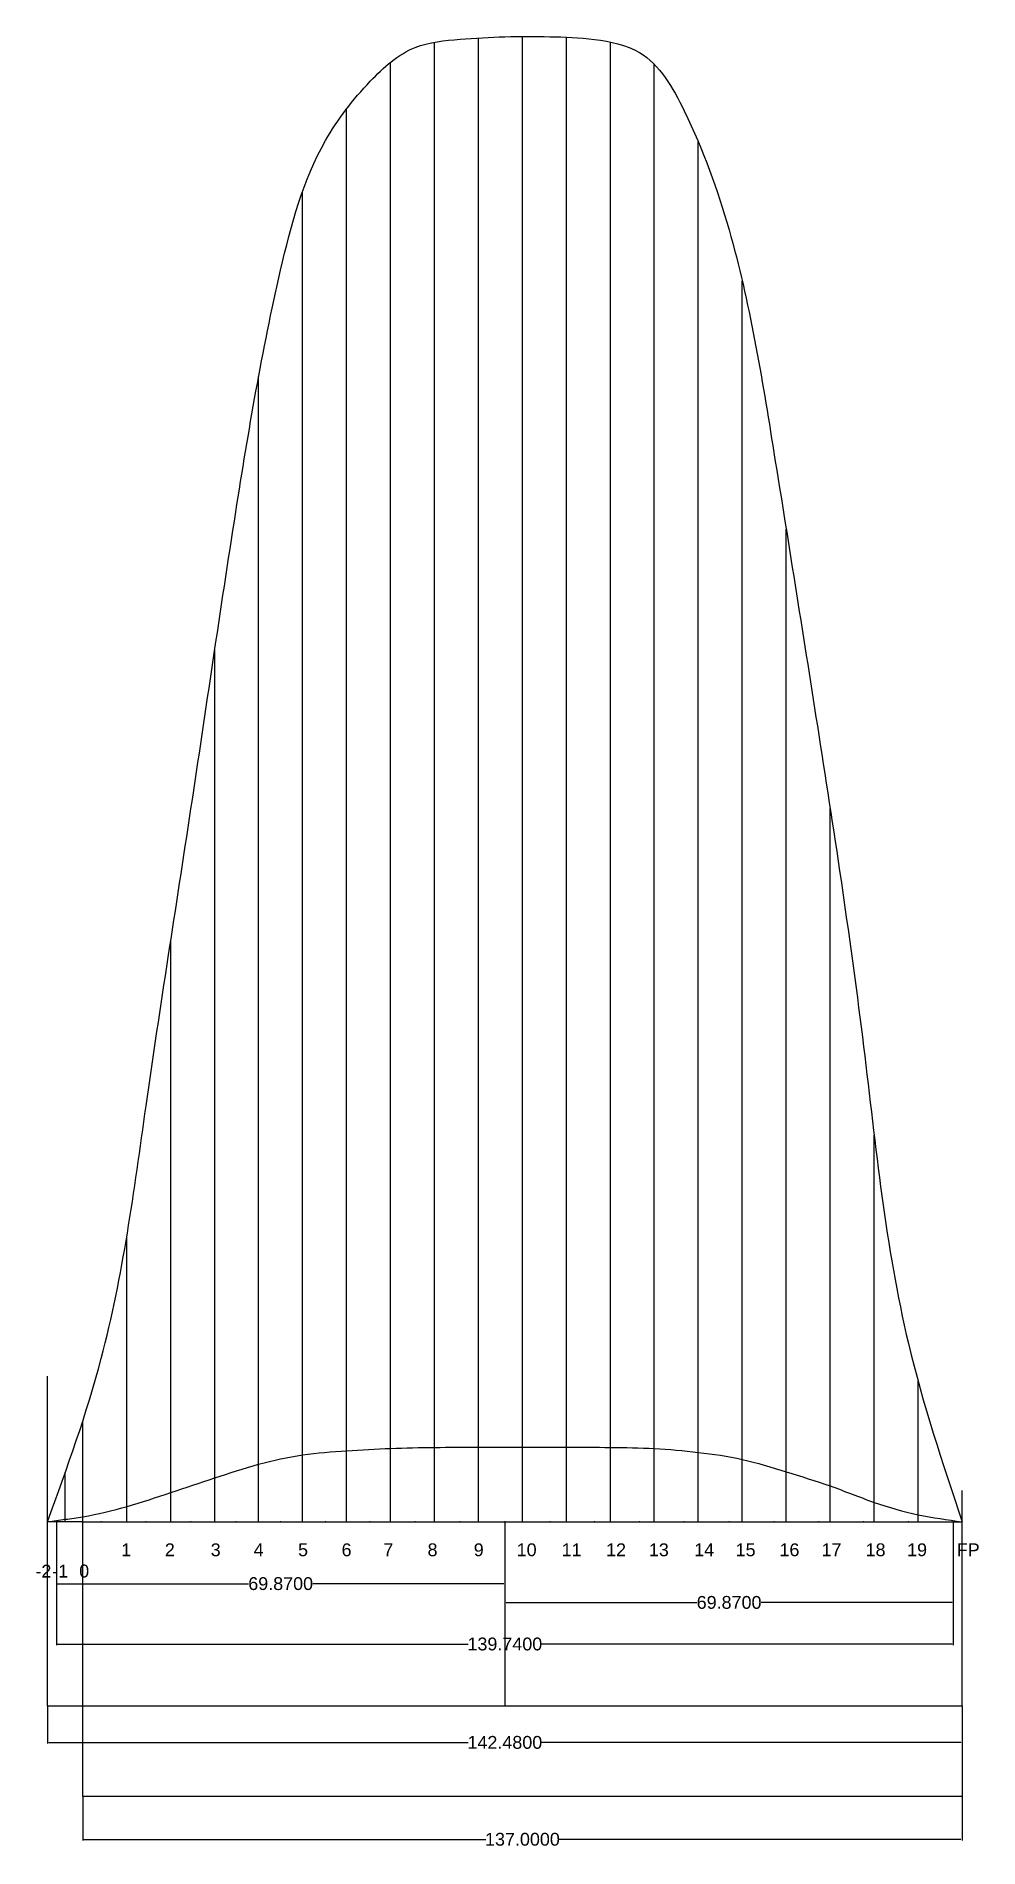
# Model space of a CAD drawing. Header units: inches. Extents: x 2352 to 5451, y 15 to 423.
# Drawn here: x 3608.1 to 3755, y 128.4 to 410.8 of the extents above; entities that cross this region are included whole.
import ezdxf

# ---------------------------------------------------------------- set-up
doc = ezdxf.new("R2010")
doc.units = ezdxf.units.IN
doc.header["$MEASUREMENT"] = 0
doc.styles.get("Standard").update_dxf_attribs({"font": 'arial.ttf'})
doc.dimstyles.get("Standard").update_dxf_attribs({"dimtxt": 0.18, "dimasz": 0.18, "dimexe": 0.18, "dimexo": 0.0625, "dimgap": 0.09, "dimtad": 0, "dimtih": 1, "dimtoh": 1, "dimdec": 4, "dimzin": 0, "dimdsep": 46, "dimtxsty": 'Standard', "dimcen": 0.09, "dimadec": 0, "dimazin": 0, "dimtfac": 1, "dimtdec": 4, "dimtofl": 0, "dimtmove": 0, "dimatfit": 3, "dimfxl": 1, "dimtolj": 1, "dimtzin": 0, "dimarcsym": 0})

msp = doc.modelspace()

# ---------------------------------------------------------------- texts
for s, p in [('1', (3621.35884, 173.83441)), ('2', (3628.14051, 173.83441)), ('3', (3635.28875, 173.83441)), ('4', (3641.97877, 173.83441)), ('5', (3648.8979, 173.83441)), ('6', (3655.67957, 173.83441)), ('7', (3662.18631, 173.83441)), ('8', (3669.07912, 173.83441)), ('9', (3676.27319, 173.83441)), ('10', (3682.96321, 173.83441)), ('11', (3689.97399, 173.83441)), ('12', (3696.89312, 173.83441)), ('13', (3703.56344, 173.83441)), ('14', (3710.62004, 173.83441)), ('15', (3717.08095, 173.83441)), ('16', (3723.90844, 173.83441)), ('17', (3730.461, 173.83441)), ('18', (3737.33431, 173.83441)), ('19', (3743.79523, 173.83441)), ('FP', (3751.53916, 173.83441)), ('-2', (3607.98097, 170.50865)), ('-1', (3610.59282, 170.50865)), ('0', (3614.80123, 170.52523))]:
    msp.add_text(s, height=2).set_placement(p)

# ---------------------------------------------------------------- blocks, each defined once
blk = doc.blocks.new('*D110')
at = {"color": 0, "lineweight": -2, "transparency": 16777216}
for p, q in [((3611.25, 179.14), (3611.25, 159.96)), ((3750.99, 179.14), (3750.99, 159.96)), ((3611.43, 160.14), (3675.42, 160.14)), ((3750.81, 160.14), (3686.82, 160.14))]:
    blk.add_line(p, q, dxfattribs=at)
at = {"color": 0, "transparency": 16777216}
for points in [[(3611.43, 160.17), (3611.43, 160.11), (3611.25, 160.14)], [(3750.81, 160.17), (3750.81, 160.11), (3750.99, 160.14)]]:
    blk.add_solid(points, dxfattribs=at)
at = {"layer": 'Defpoints', "color": 0, "transparency": 16777216}
for p in [(3611.25, 179.2), (3750.99, 179.2), (3750.99, 160.14)]:
    blk.add_point(p, dxfattribs=at)
at = {"color": 0, "transparency": 16777216, "insert": (3681.12, 160.14), "char_height": 2, "attachment_point": 5}
blk.add_mtext('\\A1;139.7400', dxfattribs=at)
blk = doc.blocks.new('*D148')
at = {"color": 0, "lineweight": -2, "transparency": 16777216}
for p, q in [((3681.12, 179.14), (3681.12, 166.44)), ((3750.99, 179.14), (3750.99, 166.44)), ((3681.3, 166.62), (3711.04, 166.62)), ((3750.81, 166.62), (3721.08, 166.62))]:
    blk.add_line(p, q, dxfattribs=at)
at = {"color": 0, "transparency": 16777216}
for points in [[(3681.3, 166.65), (3681.3, 166.59), (3681.12, 166.62)], [(3750.81, 166.65), (3750.81, 166.59), (3750.99, 166.62)]]:
    blk.add_solid(points, dxfattribs=at)
at = {"layer": 'Defpoints', "color": 0, "transparency": 16777216}
for p in [(3681.12, 179.2), (3750.99, 179.2), (3750.99, 166.62)]:
    blk.add_point(p, dxfattribs=at)
at = {"color": 0, "transparency": 16777216, "insert": (3716.06, 166.62), "char_height": 2, "attachment_point": 5}
blk.add_mtext('\\A1;69.8700', dxfattribs=at)
blk = doc.blocks.new('*D149')
at = {"color": 0, "lineweight": -2, "transparency": 16777216}
for p, q in [((3611.25, 179.14), (3611.25, 169.37)), ((3681.12, 179.14), (3681.12, 169.37)), ((3611.43, 169.55), (3641.17, 169.55)), ((3680.94, 169.55), (3651.21, 169.55))]:
    blk.add_line(p, q, dxfattribs=at)
at = {"color": 0, "transparency": 16777216}
for points in [[(3611.43, 169.58), (3611.43, 169.52), (3611.25, 169.55)], [(3680.94, 169.58), (3680.94, 169.52), (3681.12, 169.55)]]:
    blk.add_solid(points, dxfattribs=at)
at = {"layer": 'Defpoints', "color": 0, "transparency": 16777216}
for p in [(3611.25, 179.2), (3681.12, 179.2), (3611.25, 169.55)]:
    blk.add_point(p, dxfattribs=at)
at = {"color": 0, "transparency": 16777216, "insert": (3646.19, 169.55), "char_height": 2, "attachment_point": 5}
blk.add_mtext('\\A1;69.8700', dxfattribs=at)
blk = doc.blocks.new('*D150')
at = {"color": 0, "lineweight": -2, "transparency": 16777216}
for p, q in [((3609.88, 150.47), (3609.88, 144.62)), ((3752.36, 150.47), (3752.36, 144.62)), ((3610.06, 144.8), (3675.42, 144.8)), ((3752.18, 144.8), (3686.82, 144.8))]:
    blk.add_line(p, q, dxfattribs=at)
at = {"color": 0, "transparency": 16777216}
for points in [[(3610.06, 144.83), (3610.06, 144.77), (3609.88, 144.8)], [(3752.18, 144.83), (3752.18, 144.77), (3752.36, 144.8)]]:
    blk.add_solid(points, dxfattribs=at)
at = {"layer": 'Defpoints', "color": 0, "transparency": 16777216}
for p in [(3609.88, 150.53), (3752.36, 150.53), (3752.36, 144.8)]:
    blk.add_point(p, dxfattribs=at)
at = {"color": 0, "transparency": 16777216, "insert": (3681.12, 144.8), "char_height": 2, "attachment_point": 5}
blk.add_mtext('\\A1;142.4800', dxfattribs=at)
blk = doc.blocks.new('*D151')
at = {"color": 0, "lineweight": -2, "transparency": 16777216}
for p, q in [((3615.36, 136.33), (3615.36, 129.52)), ((3752.36, 136.33), (3752.36, 129.52)), ((3615.54, 129.7), (3678.16, 129.7)), ((3752.18, 129.7), (3689.56, 129.7))]:
    blk.add_line(p, q, dxfattribs=at)
at = {"color": 0, "transparency": 16777216}
for points in [[(3615.54, 129.73), (3615.54, 129.67), (3615.36, 129.7)], [(3752.18, 129.73), (3752.18, 129.67), (3752.36, 129.7)]]:
    blk.add_solid(points, dxfattribs=at)
at = {"layer": 'Defpoints', "color": 0, "transparency": 16777216}
for p in [(3615.36, 136.39), (3752.36, 136.39), (3752.36, 129.7)]:
    blk.add_point(p, dxfattribs=at)
at = {"color": 0, "transparency": 16777216, "insert": (3683.86, 129.7), "char_height": 2, "attachment_point": 5}
blk.add_mtext('\\A1;137.0000', dxfattribs=at)

# ---------------------------------------------------------------- dimensions: what is measured, and where the dimension line sits
at = {"color": 1}
for base, p1, p2, picture, middle in [((3750.99103, 160.13956), (3611.25103, 179.20228), (3750.99103, 179.20228), '*D110', (3681.12103, 160.13956)), ((3611.25103, 169.54967), (3681.12103, 179.20228), (3611.25103, 179.20228), '*D149', (3646.18603, 169.54967)), ((3750.99103, 166.61926), (3681.12103, 179.20228), (3750.99103, 179.20228), '*D148', (3716.05603, 166.61926)), ((3752.36103, 144.79946), (3609.88103, 150.53099), (3752.36103, 150.53099), '*D150', (3681.12103, 144.79946)), ((3752.36103, 129.69904), (3615.36103, 136.39279), (3752.36103, 136.39279), '*D151', (3683.86103, 129.69904))]:
    dim = msp.add_linear_dim(base=base, p1=p1, p2=p2, dimstyle='Standard', override={"dimtxt": 2}, dxfattribs=at)
    dim.commit()
    dim.dimension.update_dxf_attribs({"geometry": picture, "text_midpoint": middle})

# ---------------------------------------------------------------- linework, layer by layer
for p, q in [((3670.16103, 179.20228), (3670.16103, 409.84456)), ((3677.01103, 179.20228), (3677.01103, 410.50367)), ((3683.86103, 179.20228), (3683.86103, 410.74734)), ((3690.71103, 179.20228), (3690.71103, 410.61656)), ((3697.56103, 179.20228), (3697.56103, 409.87031)), ((3663.31103, 179.20228), (3663.31103, 406.70745)), ((3704.41103, 179.20228), (3704.41103, 406.39262)), ((3656.46103, 179.20228), (3656.46103, 399.44576)), ((3711.26103, 179.20228), (3711.26103, 394.31792)), ((3649.61103, 179.20228), (3649.61103, 386.57747)), ((3718.11103, 179.20228), (3718.11103, 372.621)), ((3642.76103, 179.20228), (3642.76103, 357.74571)), ((3724.96103, 179.20228), (3724.96103, 333.92296)), ((3635.91103, 179.20228), (3635.91103, 315.06364)), ((3731.81103, 179.20228), (3731.81103, 290.39689)), ((3629.06103, 179.20228), (3629.06103, 269.75488)), ((3738.66103, 179.20228), (3738.66103, 239.47362)), ((3622.21103, 179.20228), (3622.21103, 223.67121)), ((3609.88103, 150.53099), (3609.88103, 201.90687)), ((3745.51103, 179.20228), (3745.51103, 201.10837)), ((3615.36103, 179.20228), (3615.36103, 194.9422)), ((3649.61103, 179.20228), (3649.61103, 189.62628)), ((3656.46103, 179.20228), (3656.46103, 190.27328)), ((3663.31103, 179.20228), (3663.31103, 190.63828)), ((3670.16103, 179.20228), (3670.16103, 190.79628)), ((3677.01103, 179.20228), (3677.01103, 190.83928)), ((3683.86103, 179.20228), (3683.86103, 190.83928)), ((3690.71103, 179.20228), (3690.71103, 190.83928)), ((3697.56103, 179.20228), (3697.56103, 190.79728)), ((3704.41103, 179.20228), (3704.41103, 190.62228)), ((3711.26103, 179.20228), (3711.26103, 190.01528)), ((3612.62103, 179.20228), (3612.62103, 186.86044)), ((3642.76103, 179.20228), (3642.76103, 188.17728)), ((3718.11103, 179.20228), (3718.11103, 188.92428)), ((3724.96103, 179.20228), (3724.96103, 186.97928)), ((3629.06103, 179.20228), (3629.06103, 183.75428)), ((3635.91103, 179.20228), (3635.91103, 186.03128)), ((3731.81103, 179.20228), (3731.81103, 184.79128)), ((3752.36103, 150.53099), (3752.36103, 184.079)), ((3622.21103, 179.20228), (3622.21103, 181.43728)), ((3738.66103, 179.20228), (3738.66103, 182.23228)), ((3615.36103, 179.20228), (3609.88103, 179.20228)), ((3612.62103, 179.20228), (3612.62103, 179.58728)), ((3615.36103, 179.20228), (3615.36103, 179.99328)), ((3615.36103, 179.20228), (3752.36103, 179.20228)), ((3615.36103, 136.39279), (3615.36103, 179.20228)), ((3681.12103, 179.20228), (3681.12103, 150.53099)), ((3745.51103, 179.20228), (3745.51103, 180.30328)), ((3609.88103, 150.53099), (3752.36103, 150.53099)), ((3752.36103, 150.53099), (3752.36103, 136.39279)), ((3752.36103, 136.39279), (3615.36103, 136.39279))]:
    msp.add_line(p, q)
for points in [[(3609.88103, 179.20228), (3618.23803, 204.66728), (3625.22503, 244.02228), (3632.21203, 290.32228), (3639.19903, 336.62228), (3646.18603, 374.2986), (3653.17303, 394.49728), (3660.16003, 403.75728), (3667.14703, 409.01931), (3674.13403, 410.29547), (3681.12103, 410.70228), (3688.10803, 410.70228), (3695.09503, 410.26373), (3702.08203, 408.24485), (3709.06903, 399.12728), (3716.05603, 380.60728), (3723.04303, 345.88228), (3730.03003, 301.89728), (3737.01703, 253.28228), (3744.00403, 206.98228), (3752.36103, 179.20228)], [(3609.88103, 179.20228), (3612.62103, 179.58728), (3615.36103, 179.99328), (3629.06103, 183.75428), (3635.91103, 186.03128), (3642.76103, 188.17728), (3649.61103, 189.62628), (3656.46103, 190.27328), (3663.31103, 190.63828), (3670.16103, 190.79628), (3677.01103, 190.83928), (3683.86103, 190.83928), (3690.71103, 190.83928), (3697.56103, 190.79728), (3704.41103, 190.62228), (3711.26103, 190.01528), (3718.11103, 188.92428), (3724.96103, 186.97928), (3731.81103, 184.79128), (3738.66103, 182.23228), (3745.51103, 180.30328), (3752.36103, 179.20228)]]:
    msp.add_spline(points, degree=3)
for p in [(3618.23803, 179.20228), (3622.21103, 179.20228), (3625.22503, 179.20228), (3629.06103, 179.20228), (3632.21203, 179.20228), (3635.91103, 179.20228), (3639.19903, 179.20228), (3642.76103, 179.20228), (3646.18603, 179.20228), (3649.61103, 179.20228), (3653.17303, 179.20228), (3656.46103, 179.20228), (3660.16003, 179.20228), (3663.31103, 179.20228), (3667.14703, 179.20228), (3670.16103, 179.20228), (3674.13403, 179.20228), (3677.01103, 179.20228), (3681.12103, 179.20228), (3683.86103, 179.20228), (3688.10803, 179.20228), (3690.71103, 179.20228), (3695.09503, 179.20228), (3697.56103, 179.20228), (3702.08203, 179.20228), (3704.41103, 179.20228), (3709.06903, 179.20228), (3711.26103, 179.20228), (3716.05603, 179.20228), (3718.11103, 179.20228), (3723.04303, 179.20228), (3724.96103, 179.20228), (3730.03003, 179.20228), (3731.81103, 179.20228), (3737.01703, 179.20228), (3738.66103, 179.20228), (3744.00403, 179.20228), (3745.51103, 179.20228)]:
    msp.add_point(p)

msp.set_redraw_order([(e.dxf.handle, doc.entitydb.next_handle()) for e in msp.query("TEXT MTEXT ATTDEF DIMENSION ARC_DIMENSION")])  # texts and dimensions are drawn at this point

doc.saveas('drawing.dxf')
